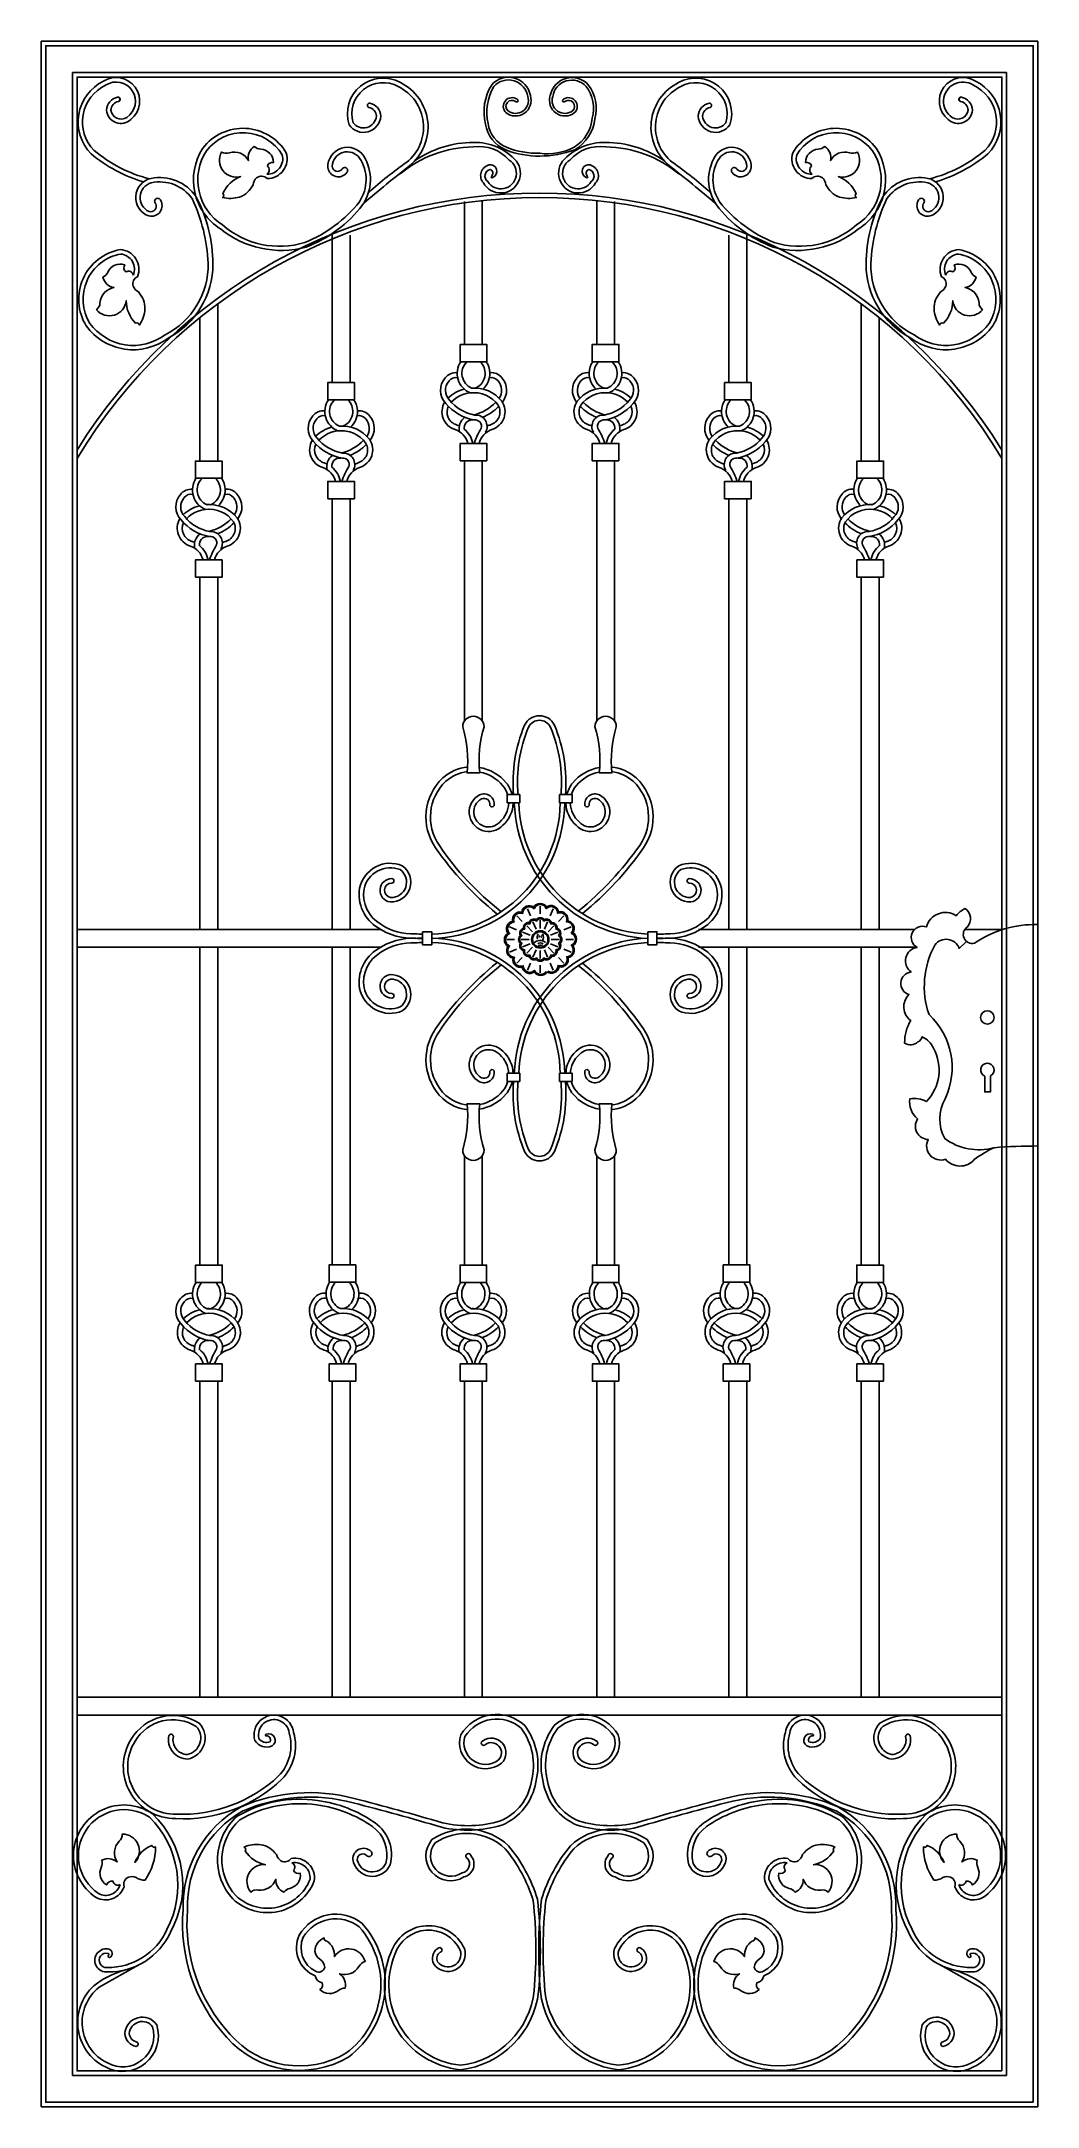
# Model space of a CAD drawing. Header units: metres. Extents: x -3510 to -2395, y -73 to 2237.
import ezdxf

# ---------------------------------------------------------------- set-up
doc = ezdxf.new("R2010")
doc.units = ezdxf.units.M
for name, color, linetype in [('3', 3, 'Continuous'), ('4', 4, 'Continuous'), ('BH', 3, 'Continuous')]:
    doc.layers.add(name, color=color, linetype=linetype)

# ---------------------------------------------------------------- blocks, each defined once
blk = doc.blocks.new('00')
at = {"layer": '3'}
for p, q in [((178.02, 983.68), (182.53, 979.17)), ((186.3, 975.4), (191.08, 970.62)), ((186.97, 989.66), (189.41, 983.77)), ((191.45, 978.84), (194.04, 972.6)), ((197.53, 991.77), (197.53, 985.38)), ((197.53, 980.05), (197.53, 973.3)), ((203.61, 978.84), (201.03, 972.6)), ((208.77, 975.4), (203.99, 970.62)), ((208.1, 989.66), (205.65, 983.77)), ((217.05, 983.68), (212.54, 979.17)), ((169.93, 964.17), (176.31, 964.17)), ((172.03, 974.73), (177.93, 972.29)), ((181.65, 964.17), (188.4, 964.17)), ((182.85, 970.25), (189.1, 967.66)), ((182.85, 958.09), (189.1, 960.67)), ((212.21, 970.25), (205.97, 967.66)), ((212.21, 958.09), (205.97, 960.67)), ((213.42, 964.17), (206.66, 964.17)), ((223.03, 974.73), (217.14, 972.29)), ((225.13, 964.17), (218.75, 964.17)), ((172.03, 953.6), (177.93, 956.05)), ((178.02, 944.65), (182.53, 949.16)), ((186.3, 952.93), (191.08, 957.71)), ((186.97, 938.67), (189.41, 944.56)), ((191.45, 949.49), (194.04, 955.73)), ((197.53, 948.28), (197.53, 955.04)), ((197.53, 936.57), (197.53, 942.95)), ((203.61, 949.49), (201.03, 955.73)), ((208.77, 952.93), (203.99, 957.71)), ((208.1, 938.67), (205.65, 944.56)), ((217.05, 944.65), (212.54, 949.16)), ((223.03, 953.6), (217.14, 956.05))]:
    blk.add_line(p, q, dxfattribs=at)
blk.add_lwpolyline([(203.76, 938.01, 0.6), (212.32, 942.64, 0.67), (219.45, 949.89, 0.67), (223.25, 959.31, 0.67), (223.16, 969.48, 0.67), (219.19, 978.83, 0.67), (211.94, 985.96, 0.67), (202.51, 989.76, 0.67), (192.35, 989.67, 0.67), (182.99, 985.7, 0.67), (175.87, 978.45, 0.67), (172.06, 969.02, 0.67), (172.15, 958.86, 0.67), (176.13, 949.5, 0.67), (183.38, 942.38, 0.67), (192.8, 938.57, 0.6), (202.5, 937.75, 0.6)], format="xyb", dxfattribs=at)
blk.add_lwpolyline([(212.76, 967.2, 0.62), (210.44, 972.79, 0.62), (206.16, 977.08, 0.62), (200.56, 979.4, 0.62), (194.5, 979.4, 0.62), (188.91, 977.08, 0.62), (184.62, 972.79, 0.62), (182.3, 967.2, 0.62), (182.3, 961.14, 0.62), (184.62, 955.54, 0.62), (188.91, 951.25, 0.62), (194.5, 948.94, 0.62), (200.56, 948.94, 0.62), (206.16, 951.25, 0.62), (210.44, 955.54, 0.62), (212.76, 961.14, 0.62)], format="xyb", close=True, dxfattribs=at)
blk.add_circle((197.53, 964.17), 6.4, dxfattribs=at)
for centre, radius, start, end in [((197.3, 956.78), 6.63, 47.13, 140.33), ((199.19, 966.13), 4.27, 142.49, 202.3), ((197.78, 957.17), 4.11, 58.49, 125.76), ((197.97, 955.77), 3.62, 68.88, 126.55), ((198.75, 966.79), 2.13, 160.31, 211.41), ((196.33, 966.79), 2.13, 328.59, 19.69), ((195.89, 966.13), 4.27, 316.45, 37.51)]:
    blk.add_arc(centre, radius, start, end, dxfattribs=at)
at = {"layer": '4'}
blk.add_lwpolyline([(203.26, 937.27, 0.54), (213.13, 941.46, 0.54), (220.64, 949.11, 0.54), (224.65, 959.05, 0.54), (224.56, 969.77, 0.54), (220.37, 979.64, 0.54), (212.72, 987.15, 0.54), (202.78, 991.16, 0.54), (192.05, 991.07, 0.54), (182.19, 986.88, 0.54), (174.67, 979.23, 0.54), (170.66, 969.29, 0.54), (170.75, 958.57, 0.54), (174.95, 948.7, 0.54), (182.6, 941.18, 0.54), (192.54, 937.17, 0.54), (203.26, 937.27)], format="xyb", dxfattribs=at)
blk.add_lwpolyline([(214.01, 967.44, 0.46), (211.5, 973.5, 0.46), (206.87, 978.13, 0.46), (200.81, 980.64, 0.46), (194.26, 980.64, 0.46), (188.2, 978.13, 0.46), (183.56, 973.5, 0.46), (181.06, 967.44, 0.46), (181.06, 960.89, 0.46), (183.56, 954.83, 0.46), (188.2, 950.2, 0.46), (194.26, 947.69, 0.46), (200.81, 947.69, 0.46), (206.87, 950.2, 0.46), (211.5, 954.83, 0.46), (214.01, 960.89, 0.46)], format="xyb", close=True, dxfattribs=at)
blk.add_circle((197.53, 964.17), 7.2, dxfattribs=at)

msp = doc.modelspace()

# ---------------------------------------------------------------- hatches: boundary and pattern name
at = {"layer": 'BH'}
h = msp.add_hatch(dxfattribs=at)
h.set_pattern_fill('DOTS', scale=100)
h.paths.add_polyline_path([(-3272.57, 2076.38, -0.27), (-3270.43, 2086.8, -0.43), (-3261.23, 2084.93, -0.05), (-3256.79, 2085.81, 0.35), (-3256.57, 2097.27, -0.41), (-3249.58, 2101.36, 0.38), (-3263.7, 2116.12, -0.17), (-3271.22, 2119.31, 0.31), (-3277.66, 2103.46, 0.35), (-3299.09, 2112.27, -0.22), (-3307.8, 2113.03, 0.66), (-3286.6, 2085.53, 0.28), (-3292.16, 2067.13, -0.47), (-3292.62, 2062.47, 0.31), (-3274.72, 2066.17, 0.19)])
h = msp.add_hatch(dxfattribs=at)
h.set_pattern_fill('DOTS', scale=100)
h.paths.add_polyline_path([(-2632.24, 2076.38, 0.27), (-2634.38, 2086.8, 0.43), (-2643.59, 2084.93, 0.05), (-2648.02, 2085.81, -0.35), (-2648.25, 2097.27, 0.41), (-2655.23, 2101.36, -0.38), (-2641.12, 2116.12, 0.17), (-2633.6, 2119.31, -0.31), (-2627.16, 2103.46, -0.35), (-2605.72, 2112.27, 0.22), (-2597.01, 2113.03, -0.66), (-2618.21, 2085.53, -0.28), (-2612.65, 2067.13, 0.47), (-2612.2, 2062.47, -0.31), (-2630.1, 2066.17, -0.19)])
h = msp.add_hatch(dxfattribs=at)
h.set_pattern_fill('DOTS', scale=100)
h.paths.add_polyline_path([(-3400.95, 1956.97, -0.27), (-3409.93, 1962.69, -0.43), (-3404.9, 1970.62, -0.05), (-3404.14, 1975.08, 0.35), (-3414.77, 1979.37, -0.41), (-3416.1, 1987.35, 0.38), (-3434.92, 1979.43, -0.17), (-3440.58, 1973.54, 0.31), (-3428.06, 1961.87, 0.35), (-3443.93, 1944.98, -0.22), (-3447.75, 1937.12, 0.66), (-3414.5, 1947.12, 0.28), (-3399.29, 1935.37, -0.47), (-3395.09, 1933.29, 0.31), (-3392.17, 1951.33, 0.19)])
h = msp.add_hatch(dxfattribs=at)
h.set_pattern_fill('DOTS', scale=100)
h.paths.add_polyline_path([(-2503.86, 1956.97, 0.27), (-2494.89, 1962.69, 0.43), (-2499.92, 1970.62, 0.05), (-2500.67, 1975.08, -0.35), (-2490.05, 1979.37, 0.41), (-2488.72, 1987.35, -0.38), (-2469.89, 1979.43, 0.17), (-2464.23, 1973.54, -0.31), (-2476.75, 1961.87, -0.35), (-2460.88, 1944.98, 0.22), (-2457.07, 1937.12, -0.66), (-2490.32, 1947.12, -0.28), (-2505.53, 1935.37, 0.47), (-2509.72, 1933.29, -0.31), (-2512.64, 1951.33, -0.19)])
h = msp.add_hatch(dxfattribs=at)
h.set_pattern_fill('DOTS', scale=100)
h.paths.add_polyline_path([(-3038.3, 1470.54, -0.1), (-3033.48, 1418.88), (-3019.26, 1418.88, -0.1), (-3014.44, 1470.54, 0.98)])
h = msp.add_hatch(dxfattribs=at)
h.set_pattern_fill('DOTS', scale=100)
h.paths.add_polyline_path([(-2890.37, 1470.54, -0.98), (-2866.52, 1470.54, 0.1), (-2871.34, 1418.88), (-2885.55, 1418.88, 0.1)])
h = msp.add_hatch(dxfattribs=at)
h.set_pattern_fill('DOTS', scale=95)
h.paths.add_polyline_path([(-2538.99, 1170.99, 0.46), (-2536.99, 1141.75, 0.14), (-2543.8, 1116.68, 0.33), (-2528.87, 1117.93, 0.24), (-2524.31, 1123.51, -0.21), (-2511.62, 1110.84, -0.33), (-2519.51, 1051.17, 0.18), (-2537.9, 1054.39, 0.27), (-2529.3, 1031.86, 0.59), (-2517.49, 1008.79, 0.68), (-2498.15, 986.79, 0.46), (-2465.93, 986.29, -0.05), (-2444.12, 999.52, -0.23), (-2498.88, 1009.95, -0.26), (-2498.61, 1054.44, 0.33), (-2516.55, 1148.46, -0.21), (-2510.02, 1226.35, -0.6), (-2482.81, 1222.61), (-2474.54, 1230.29, -0.5), (-2473.66, 1246.56, 0.44), (-2475.95, 1267.17, 0.12), (-2486.27, 1259.15, 0.51), (-2519.51, 1246.56, 0.93), (-2529.82, 1223.66, 0.67), (-2536.7, 1196.18, 0.81)])
h = msp.add_hatch(dxfattribs=at)
h.set_pattern_fill('DOTS', scale=200)
h.paths.add_polyline_path([(-2394.91, 1249.19, 0.16), (-2465.64, 1228.24, -0.24), (-2474.54, 1230.29), (-2482.81, 1222.61, 0.6), (-2510.02, 1226.35, 0.21), (-2516.55, 1148.46, -0.33), (-2498.61, 1054.44, 0.26), (-2498.88, 1009.95, 0.23), (-2444.12, 999.52), (-2443.86, 999.65, -0.02), (-2394.91, 1001.58)])
h.paths.add_polyline_path([(-2443.78, 1145.34, -1), (-2458.78, 1145.34, -1)])
h = msp.add_hatch(dxfattribs=at)
h.set_pattern_fill('DOTS', scale=100)
h.paths.add_polyline_path([(-3014.44, 997.14, -0.98), (-3038.3, 997.14, 0.1), (-3033.48, 1048.81), (-3019.26, 1048.81, 0.1)])
h = msp.add_hatch(dxfattribs=at)
h.set_pattern_fill('DOTS', scale=100)
h.paths.add_polyline_path([(-2866.52, 997.14, -0.1), (-2871.34, 1048.81), (-2885.55, 1048.81, -0.1), (-2890.37, 997.14, 0.98)])
h = msp.add_hatch(dxfattribs=at)
h.set_pattern_fill('DOTS', scale=100)
h.paths.add_polyline_path([(-3403.7, 183.14, 0.27), (-3413.88, 186.21, 0.43), (-3416.61, 177.22, 0.05), (-3419.49, 173.73, -0.35), (-3429.68, 178.97, 0.41), (-3436.59, 174.77, -0.38), (-3442.89, 194.2, 0.17), (-3442.12, 202.33, -0.31), (-3425.11, 200.47, -0.35), (-3422.69, 223.52, 0.22), (-3419.23, 231.55, -0.66), (-3405.09, 199.83, -0.28), (-3386.25, 195.99, 0.47), (-3381.94, 194.18, -0.31), (-3393.69, 180.18, -0.19)])
h = msp.add_hatch(dxfattribs=at)
h.set_pattern_fill('DOTS', scale=100)
h.paths.add_polyline_path([(-2501.12, 183.14, -0.27), (-2490.93, 186.21, -0.43), (-2488.21, 177.22, -0.05), (-2485.33, 173.73, 0.35), (-2475.14, 178.97, -0.41), (-2468.22, 174.77, 0.38), (-2461.93, 194.2, -0.17), (-2462.69, 202.33, 0.31), (-2479.7, 200.47, 0.35), (-2482.12, 223.52, -0.22), (-2485.59, 231.55, 0.66), (-2499.73, 199.83, 0.28), (-2518.56, 195.99, -0.47), (-2522.88, 194.18, 0.31), (-2511.13, 180.18, 0.19)])
h = msp.add_hatch(dxfattribs=at)
h.set_pattern_fill('DOTS', scale=100)
h.paths.add_polyline_path([(-3246.56, 209.35, 0.27), (-3242.74, 199.42, 0.43), (-3233.96, 202.77, 0.05), (-3229.45, 202.63, -0.35), (-3227.35, 191.36, 0.41), (-3219.79, 188.47, -0.38), (-3231.3, 171.6, 0.17), (-3238.2, 167.22, -0.31), (-3247.15, 181.81, -0.35), (-3266.85, 169.61, 0.22), (-3275.31, 167.43, -0.66), (-3258.9, 198.03, -0.28), (-3267.4, 215.28, 0.47), (-3268.61, 219.8, -0.31), (-3250.34, 219.08, -0.19)])
h = msp.add_hatch(dxfattribs=at)
h.set_pattern_fill('DOTS', scale=100)
h.paths.add_polyline_path([(-2658.26, 209.35, -0.27), (-2662.07, 199.42, -0.43), (-2670.85, 202.77, -0.05), (-2675.37, 202.63, 0.35), (-2677.46, 191.36, -0.41), (-2685.02, 188.47, 0.38), (-2673.51, 171.6, -0.17), (-2666.62, 167.22, 0.31), (-2657.67, 181.81, 0.35), (-2637.97, 169.61, -0.22), (-2629.5, 167.43, 0.66), (-2645.91, 198.03, 0.28), (-2637.42, 215.28, -0.47), (-2636.21, 219.8, 0.31), (-2654.47, 219.08, 0.19)])
h = msp.add_hatch(dxfattribs=at)
h.set_pattern_fill('DOTS', scale=100)
h.paths.add_polyline_path([(-3198.51, 92.15, -0.27), (-3192.95, 83.08, -0.43), (-3200.95, 78.15, -0.05), (-3203.58, 74.48, 0.35), (-3195.91, 65.96, -0.41), (-3198.21, 58.2, 0.38), (-3177.81, 57.08, -0.17), (-3170.14, 59.9, 0.31), (-3176.29, 75.87, 0.35), (-3154.62, 84.1, -0.22), (-3147.75, 89.5, 0.66), (-3182.02, 95.07, 0.28), (-3190.55, 112.3, -0.47), (-3193.4, 116.01, 0.31), (-3203.93, 101.07, 0.19)])
h = msp.add_hatch(dxfattribs=at)
h.set_pattern_fill('DOTS', scale=100)
h.paths.add_polyline_path([(-2706.3, 92.15, 0.27), (-2711.87, 83.08, 0.43), (-2703.87, 78.15, 0.05), (-2701.24, 74.48, -0.35), (-2708.91, 65.96, 0.41), (-2706.61, 58.2, -0.38), (-2727, 57.08, 0.17), (-2734.67, 59.9, -0.31), (-2728.53, 75.87, -0.35), (-2750.19, 84.1, 0.22), (-2757.07, 89.5, -0.66), (-2722.79, 95.07, -0.28), (-2714.27, 112.3, 0.47), (-2711.41, 116.01, -0.31), (-2700.88, 101.07, -0.19)])

# ---------------------------------------------------------------- linework, layer by layer
at = {"layer": '3'}
for p, q in [((-3036.41, 2057.81), (-3036.41, 1898.01)), ((-3016.41, 2057.81), (-3016.41, 1898.01)), ((-2888.41, 2057.81), (-2888.41, 1898.01)), ((-2868.41, 2057.81), (-2868.41, 1898.01)), ((-3184.41, 2020.13), (-3184.41, 1855.45)), ((-3164.41, 2020.13), (-3164.41, 1855.45)), ((-2740.41, 2020.13), (-2740.41, 1855.45)), ((-2720.41, 2020.13), (-2720.41, 1855.45)), ((-3312.41, 1943.52), (-3312.41, 1767.64)), ((-2592.41, 1943.52), (-2592.41, 1767.64)), ((-3332.41, 1928.04), (-3332.41, 1767.64)), ((-2572.41, 1928.04), (-2572.41, 1767.64)), ((-3036.41, 1768.06), (-3036.41, 1476.77)), ((-3016.41, 1768.06), (-3016.41, 1476.88)), ((-2888.41, 1768.06), (-2888.41, 1476.88)), ((-2868.41, 1768.06), (-2868.41, 1476.77)), ((-3184.41, 1725.5), (-3184.41, 1243.84)), ((-3164.41, 1725.5), (-3164.41, 1243.84)), ((-2740.41, 1725.5), (-2740.41, 1243.84)), ((-2720.41, 1725.5), (-2720.41, 1243.84)), ((-3332.41, 1637.69), (-3332.41, 1243.84)), ((-3312.41, 1637.69), (-3312.41, 1243.84)), ((-2592.41, 1637.69), (-2592.41, 1243.84)), ((-2572.41, 1637.69), (-2572.41, 1243.84)), ((-3469.91, 1243.84), (-3130.41, 1243.84)), ((-2532.58, 1243.84), (-2774.41, 1243.84)), ((-3469.91, 1223.84), (-3130.41, 1223.84)), ((-3332.41, 1223.84), (-3332.41, 868.39)), ((-3312.41, 1223.84), (-3312.41, 868.39)), ((-3184.41, 1223.84), (-3184.41, 868.49)), ((-3164.41, 1223.84), (-3164.41, 868.49)), ((-2530.16, 1223.84), (-2774.41, 1223.84)), ((-2740.41, 1223.84), (-2740.41, 868.49)), ((-2720.41, 1223.84), (-2720.41, 868.49)), ((-2592.41, 1223.84), (-2592.41, 868.39)), ((-2572.41, 1223.84), (-2572.41, 868.39)), ((-3036.41, 990.92), (-3036.41, 868.39)), ((-3016.41, 990.8), (-3016.41, 868.39)), ((-2888.41, 990.8), (-2888.41, 868.39)), ((-2868.41, 990.92), (-2868.41, 868.39)), ((-3332.41, 738.43), (-3332.41, 385.09)), ((-3312.41, 738.43), (-3312.41, 385.09)), ((-3184.41, 738.54), (-3184.41, 385.09)), ((-3164.41, 738.54), (-3164.41, 385.09)), ((-3036.41, 738.43), (-3036.41, 385.09)), ((-3016.41, 738.43), (-3016.41, 385.09)), ((-2888.41, 738.43), (-2888.41, 385.09)), ((-2868.41, 738.43), (-2868.41, 385.09)), ((-2740.41, 738.54), (-2740.41, 385.09)), ((-2720.41, 738.54), (-2720.41, 385.09)), ((-2592.41, 738.43), (-2592.41, 385.09)), ((-2572.41, 738.43), (-2572.41, 385.09)), ((-3469.91, 385.09), (-2434.91, 385.09)), ((-3469.91, 365.09), (-2434.91, 365.09))]:
    msp.add_line(p, q, dxfattribs=at)
for points in [[(-2399.91, -67.91), (-2399.91, 2232.09), (-3504.91, 2232.09), (-3504.91, -67.91)], [(-2429.91, -37.91), (-2429.91, 2202.09), (-3474.91, 2202.09), (-3474.91, -37.91)]]:
    msp.add_lwpolyline(points, close=True, dxfattribs=at)
for points in [[(-3432, 2159.95, -0.35), (-3423.56, 2169.74, 1), (-3424.46, 2174.66, 0.35), (-3437, 2160.11, 0.63), (-3409.67, 2149.78, 0.95), (-3440.44, 2192.45, 0.51), (-3454.25, 2111.3, 0.1), (-3395.65, 2079.87, 0.1)], [(-3149.15, 2055.94, -0.01), (-3098.01, 2097.81, 0.55), (-3108.1, 2190.94, 0.68), (-3165.51, 2143.71, 0.71), (-3129.91, 2153.41, 0.35), (-3142.45, 2167.96, 0.81), (-3143.34, 2163.04, -0.35), (-3134.92, 2153.48, -0.69), (-3160.97, 2145.95, -0.67), (-3110.4, 2186.5, -0.55), (-3100.99, 2101.83, 0.03), (-3143.56, 2068.09)], [(-2755.67, 2055.94, 0.01), (-2806.8, 2097.81, -0.55), (-2796.71, 2190.94, -0.68), (-2739.3, 2143.71, -0.71), (-2774.91, 2153.41, -0.35), (-2762.36, 2167.96, -0.81), (-2761.47, 2163.04, 0.35), (-2769.9, 2153.48, 0.69), (-2743.85, 2145.95, 0.67), (-2794.41, 2186.5, 0.55), (-2803.83, 2101.83, -0.03), (-2761.26, 2068.09)], [(-2472.81, 2159.95, 0.35), (-2481.25, 2169.74, -1), (-2480.36, 2174.66, -0.35), (-2467.82, 2160.11, -0.63), (-2495.14, 2149.78, -0.95), (-2464.37, 2192.45, -0.51), (-2450.56, 2111.3, -0.1), (-2509.17, 2079.87, -0.1)], [(-3437, 2160.11, -0.35), (-3424.46, 2174.66, -0.81), (-3423.56, 2169.74, 0.35), (-3431.99, 2160.19, 0.56), (-3414.22, 2152.01, 1), (-3437.93, 2188.02, 0.51), (-3450.89, 2115.01, 0.11), (-3389.12, 2083.26)], [(-2467.82, 2160.11, 0.35), (-2480.36, 2174.66, 0.81), (-2481.25, 2169.74, -0.35), (-2472.82, 2160.19, -0.56), (-2490.6, 2152.01, -1), (-2466.88, 2188.02, -0.51), (-2453.93, 2115.01, -0.11), (-2515.69, 2083.26)], [(-3257.29, 2083.55, 0.51), (-3235.82, 2112.45, 0.53), (-3329.07, 2117.6, 0.42), (-3309.27, 2027.21, 0.24), (-3213.69, 2006.9, 0.14), (-3150.41, 2054.06, 0.3), (-3149.13, 2108.63, 0.76), (-3189.28, 2095.82, 0.67), (-3167.93, 2090.23, 1.23), (-3173.74, 2093.57, -0.65), (-3184.57, 2097.5, -0.7), (-3153.68, 2106.57, -0.3), (-3153.91, 2057.63, -0.13), (-3214.97, 2012.11, -0.26), (-3307.01, 2031.7, -0.42), (-3324.98, 2114.71, -0.53), (-3240.24, 2110.09, -0.5), (-3257.36, 2088.55)], [(-2647.53, 2083.55, -0.51), (-2668.99, 2112.45, -0.53), (-2575.75, 2117.6, -0.42), (-2595.55, 2027.21, -0.24), (-2691.12, 2006.9, -0.14), (-2754.4, 2054.06, -0.3), (-2755.69, 2108.63, -0.76), (-2715.54, 2095.82, -0.67), (-2736.89, 2090.23, -1.23), (-2731.07, 2093.57, 0.65), (-2720.25, 2097.5, 0.7), (-2751.13, 2106.57, 0.3), (-2750.9, 2057.63, 0.13), (-2689.85, 2012.11, 0.26), (-2597.8, 2031.7, 0.42), (-2579.83, 2114.71, 0.53), (-2664.58, 2110.09, 0.5), (-2647.45, 2088.55)], [(-3257.36, 2088.55, 0.52), (-3256.9, 2097.49, -0.41), (-3249.92, 2101.58, 0.39), (-3264.25, 2116.36, -0.17), (-3271.55, 2119.54, 0.31), (-3277.99, 2103.68, 0.35), (-3299.43, 2112.49, -0.22), (-3308.14, 2113.25, 0.66), (-3286.94, 2085.75, 0.2), (-3306.63, 2067.03, -0.47), (-3307.09, 2062.37, 0.13), (-3288.08, 2062.93, 0.2), (-3272.91, 2076.6, -0.17), (-3268.99, 2084.42, -0.38), (-3257.29, 2083.55)], [(-3091.69, 2103.67, -0.15), (-3026.46, 2124.08, -0.22), (-2978.32, 2103.14, -1.07), (-3015.24, 2078.64, -0.55), (-3009.19, 2098.81, -0.93), (-3004.67, 2084.85, -0.92), (-3006.23, 2086.04, 0.58), (-3007.5, 2093.82, 0.64), (-3010.39, 2080.19, 1.25), (-2986.34, 2104.21, 0.25), (-3026.68, 2119.08, 0.17), (-3108.3, 2088.8, 0.13)], [(-2813.13, 2103.67, 0.15), (-2878.36, 2124.08, 0.22), (-2926.49, 2103.14, 1.07), (-2889.57, 2078.64, 0.55), (-2895.62, 2098.81, 0.93), (-2900.14, 2084.85, 0.92), (-2898.58, 2086.04, -0.58), (-2897.31, 2093.82, -0.64), (-2894.43, 2080.19, -1.25), (-2918.48, 2104.21, -0.25), (-2878.13, 2119.08, -0.17), (-2796.52, 2088.8, -0.13)], [(-2647.45, 2088.55, -0.52), (-2647.91, 2097.49, 0.41), (-2654.9, 2101.58, -0.39), (-2640.57, 2116.36, 0.17), (-2633.26, 2119.54, -0.31), (-2626.82, 2103.68, -0.35), (-2605.39, 2112.49, 0.22), (-2596.68, 2113.25, -0.66), (-2617.88, 2085.75, -0.2), (-2598.18, 2067.03, 0.47), (-2597.73, 2062.37, -0.13), (-2616.74, 2062.93, -0.2), (-2631.91, 2076.6, 0.17), (-2635.83, 2084.42, 0.38), (-2647.53, 2083.55)], [(-3402.2, 1973.81, 0.51), (-3421.55, 2004.16, 0.53), (-3459.59, 1918.87, 0.42), (-3368.08, 1905.17, 0.28), (-3317.87, 1988.08, 0.12), (-3336.56, 2063.16, 0.3), (-3387.1, 2083.81, 0.76), (-3389.44, 2041.73, 0.67), (-3376.61, 2059.69, 1.23), (-3381.8, 2055.44, -0.65), (-3389.33, 2046.73, -0.7), (-3386.8, 2078.82, -0.3), (-3341.15, 2061.16, -0.1), (-3323.19, 1988.74, -0.29), (-3371.47, 1908.87, -0.42), (-3455.44, 1921.66, -0.53), (-3420.93, 1999.2, -0.5), (-3406.9, 1975.52)], [(-2502.61, 1973.81, -0.51), (-2483.26, 2004.16, -0.53), (-2445.23, 1918.87, -0.42), (-2536.73, 1905.17, -0.28), (-2586.94, 1988.08, -0.12), (-2568.25, 2063.16, -0.3), (-2517.72, 2083.81, -0.76), (-2515.38, 2041.73, -0.67), (-2528.21, 2059.69, -1.23), (-2523.02, 2055.44, 0.65), (-2515.49, 2046.73, 0.7), (-2518.01, 2078.82, 0.3), (-2563.67, 2061.16, 0.1), (-2581.62, 1988.74, 0.29), (-2533.34, 1908.87, 0.42), (-2449.38, 1921.66, 0.53), (-2483.89, 1999.2, 0.5), (-2497.92, 1975.52)], [(-3406.9, 1975.52, 0.52), (-3415.09, 1979.14, -0.41), (-3416.43, 1987.12, 0.39), (-3435.34, 1979, -0.17), (-3440.91, 1973.3, 0.31), (-3428.39, 1961.63, 0.35), (-3444.26, 1944.75, -0.22), (-3448.07, 1936.88, 0.66), (-3414.82, 1946.89, 0.2), (-3404.35, 1921.82, -0.47), (-3400.16, 1919.73, 0.13), (-3393.91, 1937.69, 0.2), (-3401.28, 1956.74, -0.17), (-3407.18, 1963.19, -0.38), (-3402.2, 1973.81)], [(-2497.92, 1975.52, -0.52), (-2489.72, 1979.14, 0.41), (-2488.39, 1987.12, -0.39), (-2469.48, 1979, 0.17), (-2463.91, 1973.3, -0.31), (-2476.42, 1961.63, -0.35), (-2460.55, 1944.75, 0.22), (-2456.74, 1936.88, -0.66), (-2489.99, 1946.89, -0.2), (-2500.46, 1921.82, 0.47), (-2504.66, 1919.73, -0.13), (-2510.91, 1937.69, -0.2), (-2503.54, 1956.74, 0.17), (-2497.63, 1963.19, 0.38), (-2502.61, 1973.81)], [(-3040.6, 1878.7, 0.47), (-3029.92, 1843.82, -0.28), (-2998.58, 1830, -0.48), (-3007.31, 1808.18, 0.03), (-3010.45, 1806.91, 0.03)], [(-3033.82, 1878.52, 0.54), (-3028.21, 1849.16, -0.25), (-2994.62, 1834.56, -0.51), (-3005.78, 1802.89, 0.26), (-3019.79, 1787.37, 0.26)], [(-3018.69, 1878.52, -0.22), (-3013.31, 1864.51, -0.22)], [(-3011.91, 1878.7, -0.14), (-3007.99, 1866.4)], [(-2870.99, 1878.52, -0.54), (-2876.6, 1849.16, 0.25), (-2910.2, 1834.56, 0.51), (-2899.03, 1802.89, -0.26), (-2885.02, 1787.37, -0.26)], [(-2864.21, 1878.7, -0.47), (-2874.9, 1843.82, 0.28), (-2906.24, 1830, 0.48), (-2897.51, 1808.18, -0.03), (-2894.37, 1806.91, -0.03)], [(-2892.91, 1878.7, 0.14), (-2896.83, 1866.4)], [(-2886.13, 1878.52, 0.22), (-2891.51, 1864.51, 0.22)], [(-3044.52, 1866.41, 0.26), (-3057.89, 1860.73, 0.39), (-3057.28, 1832.13, 0.18), (-3025.3, 1813.56, -0.56), (-3017.72, 1804.24, -0.3)], [(-3044.02, 1860.74, 0.3), (-3053.64, 1857.23, 0.4), (-3053.19, 1835.8, 0.18), (-3024.9, 1819.08, -0.61), (-3012.85, 1799.71, -0.37)], [(-3036.71, 1848.09, 0.13), (-3054.91, 1837.86, 0.13)], [(-3013.31, 1864.51, -0.29), (-3024.3, 1849.16, 0.03), (-3028.41, 1849.24)], [(-3007.99, 1866.4, -0.22), (-3015.8, 1848.09)], [(-3008.5, 1860.72, -0.31), (-2998.78, 1857.23, -0.35), (-2997.55, 1837.81)], [(-3007.99, 1866.4, -0.27), (-2994.53, 1860.73, -0.37), (-2993.93, 1833.49)], [(-2896.83, 1866.4, 0.27), (-2910.29, 1860.73, 0.37), (-2910.88, 1833.49)], [(-2896.32, 1860.72, 0.31), (-2906.04, 1857.23, 0.35), (-2907.27, 1837.81)], [(-2896.83, 1866.4, 0.22), (-2889.01, 1848.09)], [(-2860.8, 1860.74, -0.3), (-2851.17, 1857.23, -0.4), (-2851.63, 1835.8, -0.18), (-2879.92, 1819.08, 0.61), (-2891.96, 1799.71, 0.37)], [(-2891.51, 1864.51, 0.29), (-2880.52, 1849.16, -0.03), (-2876.4, 1849.24)], [(-2860.29, 1866.41, -0.26), (-2846.92, 1860.73, -0.39), (-2847.53, 1832.13, -0.18), (-2879.52, 1813.56, 0.56), (-2887.1, 1804.24, 0.3)], [(-2868.11, 1848.09, -0.13), (-2849.9, 1837.86, -0.13)], [(-3188.69, 1836.14, 0.47), (-3178.01, 1801.26, -0.28), (-3146.67, 1787.43, -0.48), (-3155.4, 1765.62, 0.03), (-3158.54, 1764.35, 0.03)], [(-3181.91, 1835.96, 0.54), (-3176.31, 1806.6, -0.25), (-3142.71, 1792, -0.51), (-3153.87, 1760.33, 0.26), (-3167.88, 1744.81, 0.26)], [(-3166.78, 1835.96, -0.22), (-3161.4, 1821.95, -0.22)], [(-3160, 1836.14, -0.14), (-3156.08, 1823.83)], [(-3058.54, 1833.55, 0.49), (-3046.73, 1802.89, -0.26), (-3032.72, 1787.37, -0.26)], [(-3054.47, 1828.97, 0.46), (-3045.2, 1808.18, -0.03), (-3041.98, 1806.87, -0.03)], [(-3022.39, 1843.9), (-3022.59, 1843.82, 0.24), (-3051.13, 1833.44, 0.24)], [(-3001.34, 1833.4, -0.15), (-3026.21, 1819.34, -0.15)], [(-2998.01, 1828.91, -0.11), (-3016.55, 1816.53, -0.11)], [(-2906.8, 1828.91, 0.11), (-2888.26, 1816.53, 0.11)], [(-2903.48, 1833.4, 0.15), (-2878.6, 1819.34, 0.15)], [(-2882.42, 1843.9), (-2882.22, 1843.82, -0.24), (-2853.68, 1833.44, -0.24)], [(-2846.27, 1833.55, -0.49), (-2858.09, 1802.89, 0.26), (-2872.1, 1787.37, 0.26)], [(-2850.34, 1828.97, -0.46), (-2859.61, 1808.18, 0.03), (-2862.83, 1806.87, 0.03)], [(-2722.9, 1835.96, -0.54), (-2728.51, 1806.6, 0.25), (-2762.11, 1792, 0.51), (-2750.94, 1760.33, -0.26), (-2736.93, 1744.81, -0.26)], [(-2716.12, 1836.14, -0.47), (-2726.81, 1801.26, 0.28), (-2758.15, 1787.43, 0.48), (-2749.42, 1765.62, -0.03), (-2746.28, 1764.35, -0.03)], [(-2744.82, 1836.14, 0.14), (-2748.74, 1823.83)], [(-2738.03, 1835.96, 0.22), (-2743.42, 1821.95, 0.22)], [(-3192.61, 1823.85, 0.26), (-3205.99, 1818.17, 0.39), (-3205.38, 1789.57, 0.18), (-3173.39, 1771, -0.56), (-3165.81, 1761.68, -0.3)], [(-3192.11, 1818.18, 0.3), (-3201.74, 1814.67, 0.4), (-3201.28, 1793.24, 0.18), (-3172.99, 1776.52, -0.61), (-3160.94, 1757.15, -0.37)], [(-3184.8, 1805.53, 0.13), (-3203, 1795.3, 0.13)], [(-3161.4, 1821.95, -0.29), (-3172.39, 1806.6, 0.03), (-3176.5, 1806.68)], [(-3156.08, 1823.83, -0.22), (-3163.89, 1805.53)], [(-3156.59, 1818.15, -0.31), (-3146.87, 1814.67, -0.35), (-3145.64, 1795.25)], [(-3156.08, 1823.83, -0.27), (-3142.62, 1818.17, -0.37), (-3142.02, 1790.92)], [(-3035.87, 1816.53, 0.31), (-3041.98, 1800.23, 0.21)], [(-3026.21, 1813.73), (-3027.13, 1813.56, 0.48), (-3036.57, 1803.22)], [(-3036.6, 1803.43, -0.18), (-3027.1, 1787.37)], [(-3017.72, 1804.24, 0.06), (-3025.41, 1787.37)], [(-2887.1, 1804.24, -0.06), (-2879.4, 1787.37)], [(-2878.6, 1813.73), (-2877.69, 1813.56, -0.48), (-2868.25, 1803.22)], [(-2868.22, 1803.43, 0.18), (-2877.72, 1787.37)], [(-2868.95, 1816.53, -0.31), (-2862.83, 1800.23, -0.21)], [(-2748.74, 1823.83, 0.27), (-2762.19, 1818.17, 0.37), (-2762.79, 1790.92)], [(-2748.23, 1818.15, 0.31), (-2757.94, 1814.67, 0.35), (-2759.18, 1795.25)], [(-2748.74, 1823.83, 0.22), (-2740.92, 1805.53)], [(-2712.71, 1818.18, -0.3), (-2703.08, 1814.67, -0.4), (-2703.54, 1793.24, -0.18), (-2731.83, 1776.52, 0.61), (-2743.87, 1757.15, 0.37)], [(-2743.42, 1821.95, 0.29), (-2732.43, 1806.6, -0.03), (-2728.31, 1806.68)], [(-2712.2, 1823.85, -0.26), (-2698.83, 1818.17, -0.39), (-2699.44, 1789.57, -0.18), (-2731.43, 1771, 0.56), (-2739.01, 1761.68, 0.3)], [(-2720.02, 1805.53, -0.13), (-2701.81, 1795.3, -0.13)], [(-3206.63, 1790.99, 0.49), (-3194.82, 1760.33, -0.26), (-3180.81, 1744.81, -0.26)], [(-3202.56, 1786.41, 0.46), (-3193.3, 1765.62, -0.03), (-3190.08, 1764.31, -0.03)], [(-3170.49, 1801.34), (-3170.68, 1801.26, 0.24), (-3199.22, 1790.88, 0.24)], [(-3149.43, 1790.83, -0.15), (-3174.3, 1776.78, -0.15)], [(-3146.1, 1786.35, -0.11), (-3164.65, 1773.96, -0.11)], [(-2758.71, 1786.35, 0.11), (-2740.17, 1773.96, 0.11)], [(-2755.39, 1790.83, 0.15), (-2730.51, 1776.78, 0.15)], [(-2734.33, 1801.34), (-2734.13, 1801.26, -0.24), (-2705.59, 1790.88, -0.24)], [(-2698.18, 1790.99, -0.49), (-2709.99, 1760.33, 0.26), (-2724.01, 1744.81, 0.26)], [(-2702.25, 1786.41, -0.46), (-2711.52, 1765.62, 0.03), (-2714.74, 1764.31, 0.03)], [(-3183.96, 1773.96, 0.31), (-3190.08, 1757.67, 0.21)], [(-3174.3, 1771.17), (-3175.22, 1771, 0.48), (-3184.66, 1760.65)], [(-3184.69, 1760.86, -0.18), (-3175.19, 1744.81)], [(-3165.81, 1761.68, 0.06), (-3173.5, 1744.81)], [(-2739.01, 1761.68, -0.06), (-2731.31, 1744.81)], [(-2730.51, 1771.17), (-2729.6, 1771, -0.48), (-2720.15, 1760.65)], [(-2720.13, 1760.86, 0.18), (-2729.63, 1744.81)], [(-2720.86, 1773.96, -0.31), (-2714.74, 1757.67, -0.21)], [(-3340.74, 1736.04, 0.26), (-3354.11, 1730.37, 0.39), (-3353.5, 1701.76, 0.18), (-3321.52, 1683.2, -0.56), (-3313.94, 1673.88, -0.3)], [(-3336.82, 1748.33, 0.47), (-3326.14, 1713.45, -0.28), (-3294.8, 1699.63, -0.48), (-3303.53, 1677.81, 0.03), (-3306.66, 1676.54, 0.03)], [(-3330.04, 1748.16, 0.54), (-3324.43, 1718.79, -0.25), (-3290.84, 1704.2, -0.51), (-3302, 1672.52, 0.26), (-3316.01, 1657, 0.26)], [(-3309.53, 1734.14, -0.29), (-3320.52, 1718.79, 0.03), (-3324.63, 1718.88)], [(-3314.91, 1748.16, -0.22), (-3309.53, 1734.14, -0.22)], [(-3304.21, 1736.03, -0.22), (-3312.02, 1717.73)], [(-3308.13, 1748.33, -0.14), (-3304.21, 1736.03)], [(-3304.21, 1736.03, -0.27), (-3290.75, 1730.37, -0.37), (-3290.15, 1703.12)], [(-2600.61, 1736.03, 0.27), (-2614.07, 1730.37, 0.37), (-2614.67, 1703.12)], [(-2574.77, 1748.16, -0.54), (-2580.38, 1718.79, 0.25), (-2613.98, 1704.2, 0.51), (-2602.81, 1672.52, -0.26), (-2588.8, 1657, -0.26)], [(-2567.99, 1748.33, -0.47), (-2578.68, 1713.45, 0.28), (-2610.02, 1699.63, 0.48), (-2601.29, 1677.81, -0.03), (-2598.15, 1676.54, -0.03)], [(-2600.61, 1736.03, 0.22), (-2592.79, 1717.73)], [(-2589.91, 1748.16, 0.22), (-2595.29, 1734.14, 0.22)], [(-2595.29, 1734.14, 0.29), (-2584.3, 1718.79, -0.03), (-2580.18, 1718.88)], [(-2564.07, 1736.04, -0.26), (-2550.7, 1730.37, -0.39), (-2551.31, 1701.76, -0.18), (-2583.3, 1683.2, 0.56), (-2590.88, 1673.88, 0.3)], [(-3340.24, 1730.37, 0.3), (-3349.86, 1726.87, 0.4), (-3349.41, 1705.44, 0.18), (-3321.12, 1688.71, -0.61), (-3309.07, 1669.34, -0.37)], [(-3332.93, 1717.73, 0.13), (-3351.13, 1707.5, 0.13)], [(-3318.61, 1713.53), (-3318.81, 1713.45, 0.24), (-3347.35, 1703.08, 0.24)], [(-3304.72, 1730.35, -0.31), (-3295, 1726.87, -0.35), (-3293.77, 1707.45)], [(-2600.1, 1730.35, 0.31), (-2609.82, 1726.87, 0.35), (-2611.05, 1707.45)], [(-2564.58, 1730.37, -0.3), (-2554.95, 1726.87, -0.4), (-2555.41, 1705.44, -0.18), (-2583.7, 1688.71, 0.61), (-2595.74, 1669.34, 0.37)], [(-2586.2, 1713.53), (-2586, 1713.45, -0.24), (-2557.47, 1703.08, -0.24)], [(-2571.89, 1717.73, -0.13), (-2553.69, 1707.5, -0.13)], [(-3354.76, 1703.18, 0.49), (-3342.95, 1672.52, -0.26), (-3328.94, 1657, -0.26)], [(-3350.69, 1698.61, 0.46), (-3341.42, 1677.81, -0.03), (-3338.2, 1676.5, -0.03)], [(-3297.55, 1703.03, -0.15), (-3322.43, 1688.97, -0.15)], [(-3294.23, 1698.55, -0.11), (-3312.77, 1686.16, -0.11)], [(-2610.59, 1698.55, 0.11), (-2592.04, 1686.16, 0.11)], [(-2607.26, 1703.03, 0.15), (-2582.38, 1688.97, 0.15)], [(-2550.05, 1703.18, -0.49), (-2561.87, 1672.52, 0.26), (-2575.88, 1657, 0.26)], [(-2554.13, 1698.61, -0.46), (-2563.39, 1677.81, 0.03), (-2566.61, 1676.5, 0.03)], [(-3332.09, 1686.16, 0.31), (-3338.2, 1669.86, 0.21)], [(-3322.43, 1683.36), (-3323.34, 1683.2, 0.48), (-3332.79, 1672.85)], [(-3332.82, 1673.06, -0.18), (-3323.32, 1657)], [(-3313.94, 1673.88, 0.06), (-3321.63, 1657)], [(-2582.38, 1683.36), (-2581.47, 1683.2, -0.48), (-2572.03, 1672.85)], [(-2572.73, 1686.16, -0.31), (-2566.61, 1669.86, -0.21)], [(-2981.49, 1394.33, -0.12), (-2969.13, 1472.24, -0.63), (-2935.68, 1472.24, -0.12), (-2923.32, 1394.33)], [(-2976.5, 1394.33, -0.12), (-2964.62, 1470.08, -0.63), (-2940.19, 1470.08, -0.12), (-2928.32, 1394.33)], [(-2999.98, 1261.11, -0.07), (-3068.62, 1334.95, -0.37), (-3060.71, 1413.17, -0.16), (-3032.91, 1425.34, -0.16)], [(-3033.33, 1420.26, 0.15), (-3057.32, 1409.49, 0.37), (-3064.49, 1337.78, 0.08), (-2995.55, 1263.98)], [(-3019.81, 1424.96, -0.18), (-2989.53, 1407.64, -0.11), (-2982.89, 1394.33)], [(-2988.07, 1394.33, 0.1), (-2993.4, 1404.47, 0.17), (-3019.37, 1419.8, 0.17)], [(-2885.01, 1424.96, 0.18), (-2915.28, 1407.64, 0.11), (-2921.92, 1394.33)], [(-2916.74, 1394.33, -0.1), (-2911.41, 1404.47, -0.17), (-2885.45, 1419.8, -0.17)], [(-2871.49, 1420.26, -0.15), (-2847.5, 1409.49, -0.37), (-2840.32, 1337.78, -0.07), (-2908.68, 1264.44)], [(-2904.27, 1261.57, 0.07), (-2836.2, 1334.95, 0.37), (-2844.1, 1413.17, 0.16), (-2871.91, 1425.34, 0.16)], [(-2981.88, 1385.11, -0.21), (-2993.49, 1360.24, -1.18), (-3019.59, 1394.21, -0.61), (-3003.13, 1382.23, -0.68), (-3007.9, 1382.45, 0.61), (-3017.33, 1389.74, 1.18), (-2996.98, 1363.82, 0.21), (-2986.88, 1385.11)], [(-2922.94, 1385.11, 0.21), (-2911.33, 1360.24, 1.18), (-2885.23, 1394.21, 0.61), (-2901.69, 1382.23, 0.68), (-2896.91, 1382.45, -0.61), (-2887.48, 1389.74, -1.18), (-2907.83, 1363.82, -0.21), (-2917.93, 1385.11, -0.21)], [(-3073, 1238.52, 0.4), (-2929.26, 1385.11)], [(-2924.23, 1385.11, -0.4), (-3073, 1233.6, -0.4)], [(-2980.58, 1385.11, 0.39), (-2831.18, 1233.63, 0.39)], [(-2831.18, 1238.56, -0.39), (-2975.55, 1385.11)], [(-3083.17, 1233.52, -0.01), (-3090.63, 1233.89, -0.16), (-3133.04, 1245.5, -0.31), (-3153.65, 1290.05, -0.47), (-3105.9, 1315.07, -0.75), (-3119.47, 1274.48, -0.94), (-3117.66, 1300.68, -0.96), (-3117.67, 1295.68, 0.92), (-3119.01, 1279.47, 0.74), (-3108.32, 1310.66, 0.46), (-3148.72, 1289.18, 0.31), (-3130.05, 1249.51, 0.16), (-3091.29, 1238.86, 0.01), (-3083.17, 1238.43, 0.01)], [(-2821.02, 1233.48, 0.01), (-2811.94, 1233.89, 0.16), (-2769.53, 1245.5, 0.31), (-2748.92, 1290.05, 0.47), (-2796.67, 1315.07, 0.75), (-2783.1, 1274.48, 0.94), (-2784.91, 1300.68, 0.96), (-2784.9, 1295.68, -0.92), (-2783.56, 1279.47, -0.74), (-2794.25, 1310.66, -0.46), (-2753.85, 1289.18, -0.31), (-2772.52, 1249.51, -0.16), (-2811.28, 1238.86, -0.02), (-2821.02, 1238.39)], [(-2394.91, 1249.19, 0.16), (-2465.64, 1228.24, -0.84), (-2473.66, 1246.56, 0.44), (-2475.95, 1267.17, 0.12), (-2486.27, 1259.15, 0.51), (-2519.51, 1246.56, 0.93), (-2529.82, 1223.66, 0.67), (-2536.7, 1196.18, 0.81), (-2538.99, 1170.99, 0.46), (-2536.99, 1141.75, 0.14), (-2543.8, 1116.68, 0.33), (-2528.87, 1117.93, 0.24), (-2524.31, 1123.51, -0.21), (-2511.62, 1110.84, -0.33), (-2519.51, 1051.17, 0.18), (-2537.9, 1054.39, 0.27), (-2529.3, 1031.86, 0.59), (-2517.49, 1008.79, 0.68), (-2498.15, 986.79, 0.46), (-2465.93, 986.29, -0.05), (-2443.86, 999.65, -0.02), (-2394.91, 1001.58, -0.02)], [(-3083.17, 1234.16, 0.01), (-3090.63, 1233.79, 0.16), (-3133.04, 1222.19, 0.31), (-3153.65, 1177.64, 0.47), (-3105.9, 1152.61, 0.75), (-3119.47, 1193.2, 0.94), (-3117.66, 1167.01, 0.96), (-3117.67, 1172.01, -0.92), (-3119.01, 1188.22, -0.74), (-3108.32, 1157.03, -0.46), (-3148.72, 1178.51, -0.31), (-3130.05, 1218.18, -0.16), (-3091.29, 1228.83, -0.01), (-3083.17, 1229.25)], [(-2924.23, 1082.57, 0.4), (-3073, 1234.09, 0.4)], [(-3073, 1229.16, -0.4), (-2929.26, 1082.57)], [(-2980.58, 1082.57, -0.39), (-2831.34, 1234.04, -0.39)], [(-2831.34, 1229.12, 0.39), (-2975.55, 1082.57)], [(-2821.02, 1234.21, -0.01), (-2811.94, 1233.79, -0.16), (-2769.53, 1222.19, -0.31), (-2748.92, 1177.64, -0.47), (-2796.67, 1152.61, -0.75), (-2783.1, 1193.2, -0.94), (-2784.91, 1167.01, -0.96), (-2784.9, 1172.01, 0.92), (-2783.56, 1188.22, 0.74), (-2794.25, 1157.03, 0.46), (-2753.85, 1178.51, 0.31), (-2772.52, 1218.18, 0.16), (-2811.28, 1228.83, 0.02), (-2821.02, 1229.3, 0.02)], [(-2474.54, 1230.29), (-2482.81, 1222.61, 0.6), (-2510.02, 1226.35, 0.21), (-2516.55, 1148.46, -0.33), (-2498.61, 1054.44, 0.26), (-2498.88, 1009.95, 0.23), (-2444.12, 999.52)], [(-2999.98, 1206.57, 0.07), (-3068.62, 1132.73, 0.37), (-3060.71, 1054.52, 0.16), (-3032.91, 1042.34, 0.16)], [(-3033.33, 1047.42, -0.15), (-3057.32, 1058.19, -0.37), (-3064.49, 1129.9, -0.08), (-2995.55, 1203.7)], [(-2871.49, 1047.42, 0.15), (-2847.5, 1058.19, 0.37), (-2840.32, 1129.9, 0.07), (-2908.68, 1203.24)], [(-2904.27, 1206.11, -0.07), (-2836.2, 1132.73, -0.37), (-2844.1, 1054.52, -0.16), (-2871.91, 1042.34, -0.16)], [(-2981.88, 1082.57, 0.21), (-2993.49, 1107.45, 1.18), (-3019.59, 1073.48, 0.61), (-3003.13, 1085.45, 0.68), (-3007.9, 1085.24, -0.61), (-3017.33, 1077.94, -1.18), (-2996.98, 1103.86, -0.21), (-2986.88, 1082.57)], [(-2922.94, 1082.57, -0.21), (-2911.33, 1107.45, -1.18), (-2885.23, 1073.48, -0.61), (-2901.69, 1085.45, -0.68), (-2896.91, 1085.24, 0.61), (-2887.48, 1077.94, 1.18), (-2907.83, 1103.86, 0.21), (-2917.93, 1082.57, 0.21)], [(-3019.81, 1042.73, 0.18), (-2989.53, 1060.05, 0.11), (-2982.89, 1073.36)], [(-2988.07, 1073.36, -0.1), (-2993.4, 1063.22, -0.17), (-3019.37, 1047.88, -0.17)], [(-2981.49, 1073.36, 0.12), (-2969.13, 995.45, 0.63), (-2935.68, 995.45, 0.12), (-2923.32, 1073.36)], [(-2976.5, 1073.36, 0.12), (-2964.62, 997.61, 0.63), (-2940.19, 997.61, 0.12), (-2928.32, 1073.36)], [(-2885.01, 1042.73, -0.18), (-2915.28, 1060.05, -0.11), (-2921.92, 1073.36)], [(-2916.74, 1073.36, 0.1), (-2911.41, 1063.22, 0.17), (-2885.45, 1047.88, 0.17)], [(-2890.37, 997.14, 0.98), (-2866.52, 997.14, -0.1), (-2871.34, 1048.81), (-2885.55, 1048.81, -0.1), (-2890.37, 997.14)], [(-3340.65, 836.78, 0.26), (-3354.02, 831.11, 0.39), (-3353.41, 802.5, 0.18), (-3321.43, 783.94, -0.56), (-3313.85, 774.62, -0.3)], [(-3336.73, 849.07, 0.47), (-3326.05, 814.19, -0.28), (-3294.7, 800.37, -0.48), (-3303.43, 778.56, 0.03), (-3306.57, 777.28, 0.03)], [(-3329.95, 848.9, 0.54), (-3324.34, 819.53, -0.25), (-3290.74, 804.94, -0.51), (-3301.91, 773.26, 0.26), (-3315.92, 757.75, 0.26)], [(-3309.44, 834.88, -0.29), (-3320.42, 819.53, 0.03), (-3324.54, 819.62)], [(-3314.82, 848.9, -0.22), (-3309.44, 834.88, -0.22)], [(-3304.12, 836.77, -0.22), (-3311.93, 818.47)], [(-3308.04, 849.07, -0.14), (-3304.12, 836.77)], [(-3304.12, 836.77, -0.27), (-3290.66, 831.11, -0.37), (-3290.06, 803.86)], [(-3191.22, 836.89, 0.26), (-3204.59, 831.22, 0.39), (-3203.98, 802.61, 0.18), (-3171.99, 784.05, -0.56), (-3164.41, 774.73, -0.3)], [(-3187.3, 849.18, 0.47), (-3176.61, 814.3, -0.28), (-3145.27, 800.48, -0.48), (-3154, 778.66, 0.03), (-3157.14, 777.39, 0.03)], [(-3180.52, 849.01, 0.54), (-3174.91, 819.64, -0.25), (-3141.31, 805.05, -0.51), (-3152.48, 773.37, 0.26), (-3166.49, 757.85, 0.26)], [(-3160, 834.99, -0.29), (-3170.99, 819.64, 0.03), (-3175.11, 819.73)], [(-3165.38, 849.01, -0.22), (-3160, 834.99, -0.22)], [(-3154.68, 836.88, -0.22), (-3162.5, 818.58)], [(-3158.6, 849.18, -0.14), (-3154.68, 836.88)], [(-3154.68, 836.88, -0.27), (-3141.22, 831.22, -0.37), (-3140.63, 803.97)], [(-3044.71, 836.78, 0.26), (-3058.08, 831.11, 0.39), (-3057.47, 802.5, 0.18), (-3025.48, 783.94, -0.56), (-3017.9, 774.62, -0.3)], [(-3040.79, 849.07, 0.47), (-3030.1, 814.19, -0.28), (-2998.76, 800.37, -0.48), (-3007.49, 778.56, 0.03), (-3010.63, 777.28, 0.03)], [(-3034.01, 848.9, 0.54), (-3028.4, 819.53, -0.25), (-2994.8, 804.94, -0.51), (-3005.97, 773.26, 0.26), (-3019.98, 757.75, 0.26)], [(-3013.49, 834.88, -0.29), (-3024.48, 819.53, 0.03), (-3028.6, 819.62)], [(-3018.88, 848.9, -0.22), (-3013.49, 834.88, -0.22)], [(-3008.17, 836.77, -0.22), (-3015.99, 818.47)], [(-3012.09, 849.07, -0.14), (-3008.17, 836.77)], [(-3008.17, 836.77, -0.27), (-2994.72, 831.11, -0.37), (-2994.12, 803.86)], [(-2896.64, 836.77, 0.27), (-2910.1, 831.11, 0.37), (-2910.7, 803.86)], [(-2870.81, 848.9, -0.54), (-2876.41, 819.53, 0.25), (-2910.01, 804.94, 0.51), (-2898.85, 773.26, -0.26), (-2884.84, 757.75, -0.26)], [(-2864.03, 849.07, -0.47), (-2874.71, 814.19, 0.28), (-2906.05, 800.37, 0.48), (-2897.32, 778.56, -0.03), (-2894.18, 777.28, -0.03)], [(-2896.64, 836.77, 0.22), (-2888.83, 818.47)], [(-2892.72, 849.07, 0.14), (-2896.64, 836.77)], [(-2885.94, 848.9, 0.22), (-2891.32, 834.88, 0.22)], [(-2891.32, 834.88, 0.29), (-2880.33, 819.53, -0.03), (-2876.22, 819.62)], [(-2860.11, 836.78, -0.26), (-2846.73, 831.11, -0.39), (-2847.34, 802.5, -0.18), (-2879.33, 783.94, 0.56), (-2886.91, 774.62, 0.3)], [(-2750.13, 836.88, 0.27), (-2763.59, 831.22, 0.37), (-2764.19, 803.97)], [(-2724.3, 849.01, -0.54), (-2729.91, 819.64, 0.25), (-2763.5, 805.05, 0.51), (-2752.34, 773.37, -0.26), (-2738.33, 757.85, -0.26)], [(-2717.52, 849.18, -0.47), (-2728.2, 814.3, 0.28), (-2759.54, 800.48, 0.48), (-2750.81, 778.66, -0.03), (-2747.67, 777.39, -0.03)], [(-2750.13, 836.88, 0.22), (-2742.32, 818.58)], [(-2746.21, 849.18, 0.14), (-2750.13, 836.88)], [(-2739.43, 849.01, 0.22), (-2744.81, 834.99, 0.22)], [(-2744.81, 834.99, 0.29), (-2733.82, 819.64, -0.03), (-2729.71, 819.73)], [(-2713.6, 836.89, -0.26), (-2700.23, 831.22, -0.39), (-2700.83, 802.61, -0.18), (-2732.82, 784.05, 0.56), (-2740.4, 774.73, 0.3)], [(-2600.7, 836.77, 0.27), (-2614.16, 831.11, 0.37), (-2614.76, 803.86)], [(-2574.87, 848.9, -0.54), (-2580.47, 819.53, 0.25), (-2614.07, 804.94, 0.51), (-2602.91, 773.26, -0.26), (-2588.89, 757.75, -0.26)], [(-2568.08, 849.07, -0.47), (-2578.77, 814.19, 0.28), (-2610.11, 800.37, 0.48), (-2601.38, 778.56, -0.03), (-2598.24, 777.28, -0.03)], [(-2600.7, 836.77, 0.22), (-2592.88, 818.47)], [(-2596.78, 849.07, 0.14), (-2600.7, 836.77)], [(-2590, 848.9, 0.22), (-2595.38, 834.88, 0.22)], [(-2595.38, 834.88, 0.29), (-2584.39, 819.53, -0.03), (-2580.27, 819.62)], [(-2564.17, 836.78, -0.26), (-2550.79, 831.11, -0.39), (-2551.4, 802.5, -0.18), (-2583.39, 783.94, 0.56), (-2590.97, 774.62, 0.3)], [(-3340.15, 831.12, 0.3), (-3349.77, 827.61, 0.4), (-3349.31, 806.18, 0.18), (-3321.02, 789.45, -0.61), (-3308.98, 770.08, -0.37)], [(-3332.84, 818.47, 0.13), (-3351.04, 808.24, 0.13)], [(-3318.52, 814.28), (-3318.72, 814.19, 0.24), (-3347.26, 803.82, 0.24)], [(-3304.63, 831.09, -0.31), (-3294.91, 827.61, -0.35), (-3293.68, 808.19)], [(-3190.71, 831.22, 0.3), (-3200.34, 827.72, 0.4), (-3199.88, 806.29, 0.18), (-3171.59, 789.56, -0.61), (-3159.55, 770.19, -0.37)], [(-3183.4, 818.58, 0.13), (-3201.61, 808.35, 0.13)], [(-3169.09, 814.39), (-3169.29, 814.3, 0.24), (-3197.83, 803.93, 0.24)], [(-3155.19, 831.2, -0.31), (-3145.47, 827.72, -0.35), (-3144.24, 808.3)], [(-3044.2, 831.12, 0.3), (-3053.83, 827.61, 0.4), (-3053.37, 806.18, 0.18), (-3025.08, 789.45, -0.61), (-3013.04, 770.08, -0.37)], [(-3036.89, 818.47, 0.13), (-3055.1, 808.24, 0.13)], [(-3022.58, 814.28), (-3022.78, 814.19, 0.24), (-3051.32, 803.82, 0.24)], [(-3008.68, 831.09, -0.31), (-2998.97, 827.61, -0.35), (-2997.73, 808.19)], [(-2896.13, 831.09, 0.31), (-2905.85, 827.61, 0.35), (-2907.08, 808.19)], [(-2860.61, 831.12, -0.3), (-2850.98, 827.61, -0.4), (-2851.44, 806.18, -0.18), (-2879.73, 789.45, 0.61), (-2891.78, 770.08, 0.37)], [(-2882.23, 814.28), (-2882.04, 814.19, -0.24), (-2853.5, 803.82, -0.24)], [(-2867.92, 818.47, -0.13), (-2849.72, 808.24, -0.13)], [(-2749.62, 831.2, 0.31), (-2759.34, 827.72, 0.35), (-2760.57, 808.3)], [(-2714.1, 831.22, -0.3), (-2704.48, 827.72, -0.4), (-2704.93, 806.29, -0.18), (-2733.22, 789.56, 0.61), (-2745.27, 770.19, 0.37)], [(-2735.72, 814.39), (-2735.53, 814.3, -0.24), (-2706.99, 803.93, -0.24)], [(-2721.41, 818.58, -0.13), (-2703.21, 808.35, -0.13)], [(-2600.19, 831.09, 0.31), (-2609.91, 827.61, 0.35), (-2611.14, 808.19)], [(-2564.67, 831.12, -0.3), (-2555.04, 827.61, -0.4), (-2555.5, 806.18, -0.18), (-2583.79, 789.45, 0.61), (-2595.83, 770.08, 0.37)], [(-2586.29, 814.28), (-2586.09, 814.19, -0.24), (-2557.56, 803.82, -0.24)], [(-2571.98, 818.47, -0.13), (-2553.78, 808.24, -0.13)], [(-3354.67, 803.92, 0.49), (-3342.86, 773.26, -0.26), (-3328.85, 757.75, -0.26)], [(-3350.6, 799.35, 0.46), (-3341.33, 778.56, -0.03), (-3338.11, 777.24, -0.03)], [(-3332, 786.9, 0.31), (-3338.11, 770.6, 0.21)], [(-3297.46, 803.77, -0.15), (-3322.34, 789.71, -0.15)], [(-3294.14, 799.29, -0.11), (-3312.68, 786.9, -0.11)], [(-3205.24, 804.03, 0.49), (-3193.42, 773.37, -0.26), (-3179.41, 757.85, -0.26)], [(-3201.17, 799.46, 0.46), (-3191.9, 778.66, -0.03), (-3188.68, 777.35, -0.03)], [(-3182.56, 787.01, 0.31), (-3188.68, 770.71, 0.21)], [(-3148.03, 803.88, -0.15), (-3172.91, 789.82, -0.15)], [(-3144.71, 799.4, -0.11), (-3163.25, 787.01, -0.11)], [(-3058.73, 803.92, 0.49), (-3046.92, 773.26, -0.26), (-3032.9, 757.75, -0.26)], [(-3054.66, 799.35, 0.46), (-3045.39, 778.56, -0.03), (-3042.17, 777.24, -0.03)], [(-3036.05, 786.9, 0.31), (-3042.17, 770.6, 0.21)], [(-3001.52, 803.77, -0.15), (-3026.4, 789.71, -0.15)], [(-2998.2, 799.29, -0.11), (-3016.74, 786.9, -0.11)], [(-2906.62, 799.29, 0.11), (-2888.07, 786.9, 0.11)], [(-2903.29, 803.77, 0.15), (-2878.42, 789.71, 0.15)], [(-2846.09, 803.92, -0.49), (-2857.9, 773.26, 0.26), (-2871.91, 757.75, 0.26)], [(-2868.76, 786.9, -0.31), (-2862.64, 770.6, -0.21)], [(-2850.16, 799.35, -0.46), (-2859.42, 778.56, 0.03), (-2862.64, 777.24, 0.03)], [(-2760.11, 799.4, 0.11), (-2741.57, 787.01, 0.11)], [(-2756.78, 803.88, 0.15), (-2731.91, 789.82, 0.15)], [(-2699.58, 804.03, -0.49), (-2711.39, 773.37, 0.26), (-2725.4, 757.85, 0.26)], [(-2722.25, 787.01, -0.31), (-2716.14, 770.71, -0.21)], [(-2703.65, 799.46, -0.46), (-2712.92, 778.66, 0.03), (-2716.14, 777.35, 0.03)], [(-2610.68, 799.29, 0.11), (-2592.13, 786.9, 0.11)], [(-2607.35, 803.77, 0.15), (-2582.48, 789.71, 0.15)], [(-2550.14, 803.92, -0.49), (-2561.96, 773.26, 0.26), (-2575.97, 757.75, 0.26)], [(-2572.82, 786.9, -0.31), (-2566.7, 770.6, -0.21)], [(-2554.22, 799.35, -0.46), (-2563.48, 778.56, 0.03), (-2566.7, 777.24, 0.03)], [(-3322.34, 784.1), (-3323.25, 783.94, 0.48), (-3332.7, 773.59)], [(-3332.73, 773.8, -0.18), (-3323.23, 757.75)], [(-3313.85, 774.62, 0.06), (-3321.54, 757.75)], [(-3172.91, 784.21), (-3173.82, 784.05, 0.48), (-3183.26, 773.7)], [(-3183.29, 773.91, -0.18), (-3173.79, 757.85)], [(-3164.41, 774.73, 0.06), (-3172.11, 757.85)], [(-3026.4, 784.1), (-3027.31, 783.94, 0.48), (-3036.76, 773.59)], [(-3036.78, 773.8, -0.18), (-3027.28, 757.75)], [(-3017.9, 774.62, 0.06), (-3025.6, 757.75)], [(-2886.91, 774.62, -0.06), (-2879.22, 757.75)], [(-2878.42, 784.1), (-2877.5, 783.94, -0.48), (-2868.06, 773.59)], [(-2868.03, 773.8, 0.18), (-2877.53, 757.75)], [(-2740.4, 774.73, -0.06), (-2732.71, 757.85)], [(-2731.91, 784.21), (-2730.99, 784.05, -0.48), (-2721.55, 773.7)], [(-2721.52, 773.91, 0.18), (-2731.02, 757.85)], [(-2590.97, 774.62, -0.06), (-2583.27, 757.75)], [(-2582.48, 784.1), (-2581.56, 783.94, -0.48), (-2572.12, 773.59)], [(-2572.09, 773.8, 0.18), (-2581.59, 757.75)], [(-3284.76, 257.66, -0.17), (-3160.93, 266.92, -0.01), (-3062.09, 239.67, 0.13), (-2994.72, 241.93, 0.26), (-2956.59, 290.13, 0.23), (-2968.93, 353.37, 0.48), (-3040.46, 342.99, 0.74), (-2994.88, 311.29, 0.93), (-3015.97, 336.13, 1.28), (-3013.01, 332.11, -0.92), (-2998.2, 315.04, -0.74), (-3035.78, 341.21, -0.46), (-2972.88, 350.31, -0.23), (-2961.49, 291.15, -0.26), (-2995.93, 246.79, -0.13), (-3060.83, 244.51, 0.01), (-3159.9, 271.82, 0.17), (-3286.3, 262.41)], [(-2620.06, 257.66, 0.17), (-2743.89, 266.92, 0.01), (-2842.73, 239.67, -0.13), (-2910.1, 241.93, -0.26), (-2948.22, 290.13, -0.23), (-2935.88, 353.37, -0.48), (-2864.36, 342.99, -0.74), (-2909.93, 311.29, -0.93), (-2888.84, 336.13, -1.28), (-2891.81, 332.11, 0.92), (-2906.61, 315.04, 0.74), (-2869.03, 341.21, 0.46), (-2931.93, 350.31, 0.23), (-2943.32, 291.15, 0.26), (-2908.89, 246.79, 0.13), (-2843.98, 244.51, -0.01), (-2744.91, 271.82, -0.17), (-2618.52, 262.41)], [(-3421.62, 175.53, -0.48), (-3445.97, 165.43, -0.99), (-3388.86, 250.95, -0.33), (-3369.31, 125.3, -0.3), (-3436.42, 82.8, -1.16), (-3435.46, 98.6, -0.92), (-3434.86, 96.59, 1.09), (-3432.2, 94.76, 0.67), (-3435.55, 103.61, 1.12), (-3435.68, 77.86, 0.3), (-3365.2, 122.44, 0.34), (-3385.52, 254.69, 1.01), (-3448.34, 160.92, 0.46), (-3417.26, 173.09)], [(-3286.3, 262.41, 0.28), (-3351.24, 147.82, 0.21), (-3302.25, 4.48, 0.36), (-3166.1, -17.35, 0.44), (-3150.84, 132.01, 0.46), (-3221.19, 119.05, 0.43), (-3203.29, 73.32, 0.43)], [(-3284.24, 257.86, 0.28), (-3346.23, 147.65, 0.21), (-3298.69, 8.01, 0.36), (-3168.95, -13.22, 0.44), (-3154.24, 128.26, 0.45), (-3216.81, 116.59, 0.4), (-3202.91, 78.51, 0.47)], [(-3230.31, 204.78, -0.51), (-3204.4, 179.78, -0.53), (-3295.55, 159.45, -0.42), (-3290.8, 251.86, -0.17), (-3200.79, 269.58, -0.12), (-3136.33, 244.46, -0.31), (-3119.5, 197.73, -0.76), (-3161.2, 203.8, -0.67), (-3141.05, 212.81, -1.23), (-3146.25, 208.56, 0.65), (-3156.28, 202.92, 0.7), (-3124.33, 199.02, 0.31), (-3139.19, 240.37, 0.12), (-3201.5, 264.63, 0.17), (-3287.84, 247.8, 0.42), (-3291.99, 162.97, 0.53), (-3209.14, 181.39, 0.5), (-3229.56, 199.84)], [(-2674.51, 204.78, 0.51), (-2700.42, 179.78, 0.53), (-2609.27, 159.45, 0.42), (-2614.02, 251.86, 0.17), (-2704.03, 269.58, 0.12), (-2768.49, 244.46, 0.31), (-2785.32, 197.73, 0.76), (-2743.61, 203.8, 0.67), (-2763.76, 212.81, 1.23), (-2758.57, 208.56, -0.65), (-2748.53, 202.92, -0.7), (-2780.48, 199.02, -0.31), (-2765.62, 240.37, -0.12), (-2703.32, 264.63, -0.17), (-2616.97, 247.8, -0.42), (-2612.83, 162.97, -0.53), (-2695.67, 181.39, -0.5), (-2675.25, 199.84)], [(-2618.52, 262.41, -0.28), (-2553.57, 147.82, -0.21), (-2602.57, 4.48, -0.36), (-2738.71, -17.35, -0.44), (-2753.97, 132.01, -0.46), (-2683.63, 119.05, -0.43), (-2701.52, 73.32, -0.43)], [(-2620.58, 257.86, -0.28), (-2558.58, 147.65, -0.21), (-2606.12, 8.01, -0.36), (-2735.86, -13.22, -0.44), (-2750.57, 128.26, -0.45), (-2688.01, 116.59, -0.4), (-2701.9, 78.51, -0.47)], [(-2483.19, 175.53, 0.48), (-2458.84, 165.43, 0.99), (-2515.96, 250.95, 0.33), (-2535.51, 125.3, 0.3), (-2468.4, 82.8, 1.16), (-2469.35, 98.6, 0.92), (-2469.95, 96.59, -1.09), (-2472.61, 94.76, -0.67), (-2469.26, 103.61, -1.12), (-2469.13, 77.86, -0.3), (-2539.61, 122.44, -0.34), (-2519.3, 254.69, -1.01), (-2456.48, 160.92, -0.46), (-2487.56, 173.09)], [(-3421.62, 175.53, -0.52), (-3429.71, 179.37, 0.41), (-3436.63, 175.17, -0.39), (-3442.83, 194.79, 0.17), (-3442.16, 202.73, -0.31), (-3425.15, 200.87, -0.35), (-3422.73, 223.92, 0.22), (-3419.26, 231.95, -0.66), (-3405.12, 200.23, -0.2), (-3386.29, 219.36, 0.47), (-3381.97, 217.55, -0.15), (-3393.72, 180.58, -0.19), (-3403.73, 183.54, 0.17), (-3412.47, 183.8, 0.38), (-3417.26, 173.09)], [(-2483.19, 175.53, 0.52), (-2475.1, 179.37, -0.41), (-2468.19, 175.17, 0.39), (-2461.98, 194.79, -0.17), (-2462.66, 202.73, 0.31), (-2479.67, 200.87, 0.35), (-2482.09, 223.92, -0.22), (-2485.55, 231.95, 0.66), (-2499.69, 200.23, 0.2), (-2518.53, 219.36, -0.47), (-2522.84, 217.55, 0.15), (-2511.09, 180.58, 0.19), (-2501.08, 183.54, -0.17), (-2492.34, 183.8, -0.38), (-2487.56, 173.09)], [(-3229.56, 199.84, -0.52), (-3227.65, 191.09, 0.41), (-3220.09, 188.2, -0.39), (-3231.8, 171.27, 0.17), (-3238.49, 166.95, -0.31), (-3247.44, 181.53, -0.35), (-3267.14, 169.33, 0.22), (-3275.61, 167.16, -0.66), (-3259.2, 197.76, -0.2), (-3281.69, 213, 0.47), (-3282.9, 217.53, -0.13), (-3264.05, 220.08, -0.2), (-3246.85, 209.08, 0.17), (-3241.7, 202.01, 0.38), (-3230.31, 204.78)], [(-2675.25, 199.84, 0.52), (-2677.17, 191.09, -0.41), (-2684.73, 188.2, 0.39), (-2673.01, 171.27, -0.17), (-2666.32, 166.95, 0.31), (-2657.38, 181.53, 0.35), (-2637.67, 169.33, -0.22), (-2629.21, 167.16, 0.66), (-2645.62, 197.76, 0.2), (-2623.13, 213, -0.47), (-2621.92, 217.53, 0.13), (-2640.76, 220.08, 0.2), (-2657.96, 209.08, -0.17), (-2663.11, 202.01, -0.38), (-2674.51, 204.78)], [(-3203.29, 73.32, 0.32), (-3195.74, 65.8, -0.41), (-3198.04, 58.04, 0.39), (-3177.48, 57.05, -0.17), (-3169.98, 59.73, 0.31), (-3176.12, 75.71, 0.35), (-3154.46, 83.93, -0.22), (-3147.58, 89.33, 0.66), (-3181.86, 94.9, 0.28), (-3190.38, 112.13, -0.47), (-3193.24, 115.84, 0.31), (-3203.77, 100.9, 0.19), (-3198.35, 91.98, -0.27), (-3192.78, 82.92, -0.5), (-3202.91, 78.51)], [(-2701.52, 73.32, -0.32), (-2709.07, 65.8, 0.41), (-2706.77, 58.04, -0.39), (-2727.33, 57.05, 0.17), (-2734.84, 59.73, -0.31), (-2728.69, 75.71, -0.35), (-2750.36, 83.93, 0.22), (-2757.23, 89.33, -0.66), (-2722.96, 94.9, -0.28), (-2714.43, 112.13, 0.47), (-2711.58, 115.84, -0.31), (-2701.05, 100.9, -0.19), (-2706.47, 91.98, 0.27), (-2712.03, 82.92, 0.5), (-2701.9, 78.51)], [(-3411.93, 81.29, 0.09), (-3448.29, 64.67, 0.55), (-3438.2, -28.47, 0.68), (-3380.79, 18.77, 0.71), (-3416.4, 9.07, 0.35), (-3403.85, -5.48, 0.81), (-3402.96, -0.56, -0.35), (-3411.39, 9, -0.69), (-3385.34, 16.53, -0.67), (-3435.9, -24.02, -0.55), (-3445.32, 60.65), (-3401.47, 85.41)], [(-2492.88, 81.29, -0.09), (-2456.52, 64.67, -0.55), (-2466.61, -28.47, -0.68), (-2524.02, 18.77, -0.71), (-2488.42, 9.07, -0.35), (-2500.96, -5.48, -0.81), (-2501.85, -0.56, 0.35), (-2493.43, 9, 0.69), (-2519.48, 16.53, 0.67), (-2468.91, -24.02, 0.55), (-2459.5, 60.65), (-2503.35, 85.41)]]:
    msp.add_lwpolyline(points, format="xyb", dxfattribs=at)
for points in [[(-2952.2, 2111.8, -0.1), (-2989.37, 2118.59, -0.26), (-3010.03, 2145.21, -0.19), (-3003.49, 2186.61, -0.63), (-2965.45, 2175.25, -0.74), (-2988, 2159.55, -0.92), (-2979.12, 2169.78, 1.28), (-2977.34, 2172.2, 0.93), (-2989.99, 2157.3, 0.74), (-2962.65, 2176.32, 0.63), (-3005.86, 2188.45, 0.2), (-3012.97, 2144.6, 0.26), (-2990.09, 2115.68, 0.1), (-2952.2, 2108.74, 0.09), (-2912.96, 2115.68, 0.23), (-2890.38, 2150.51, 0.23), (-2897.78, 2188.45, 0.62), (-2940.4, 2176.32, 0.74), (-2913.06, 2157.3, 0.93), (-2925.71, 2172.2, 1.28), (-2923.93, 2169.78, -0.92), (-2915.05, 2159.55, -0.74), (-2937.6, 2175.25, -0.63), (-2900.15, 2186.61, -0.23), (-2893.32, 2151.12, -0.23), (-2913.68, 2118.59, -0.15)], [(-2454.19, 1079.66), (-2454.19, 1062.06), (-2447.81, 1062.06), (-2447.81, 1079.93, 4.48)], [(-3367, 342.2, 0.48), (-3346.1, 315.86, 0.59), (-3333.17, 356.12, 0.42), (-3409.51, 338.02, 0.59), (-3359.38, 249.29, 0.21), (-3240.71, 293.55, 0.27), (-3227.53, 345.7, 1.08), (-3270.98, 336.49, 0.36), (-3251.69, 330.56, 0.93), (-3258.11, 343.76, 0.92), (-3258.41, 341.82, -0.58), (-3253.93, 335.34, -0.36), (-3266.4, 338.74, -1.05), (-3232.51, 345.22, -0.27), (-3244.33, 296.99, -0.2), (-3358.68, 254.24, -0.6), (-3405.01, 335.84, -0.42), (-3336.45, 352.31, -0.58), (-3346.57, 320.87, -0.47), (-3362.13, 341.07, 0.82)], [(-2537.81, 342.2, -0.48), (-2558.71, 315.86, -0.59), (-2571.65, 356.12, -0.42), (-2495.31, 338.02, -0.59), (-2545.44, 249.29, -0.21), (-2664.11, 293.55, -0.27), (-2677.28, 345.7, -1.08), (-2633.84, 336.49, -0.36), (-2653.12, 330.56, -0.93), (-2646.71, 343.76, -0.92), (-2646.41, 341.82, 0.58), (-2650.88, 335.34, 0.36), (-2638.41, 338.74, 1.05), (-2672.3, 345.22, 0.27), (-2660.48, 296.99, 0.2), (-2546.14, 254.24, 0.6), (-2499.81, 335.84, 0.42), (-2568.36, 352.31, 0.58), (-2558.24, 320.87, 0.47), (-2542.68, 341.07, -0.82)], [(-3063.54, 99.77, 1.44), (-3066.28, 103.96, 0.39), (-3070.75, 86.61, 0.87), (-3036.52, 103.96, 0.68), (-3118.86, 99, 0.5), (-3040.91, -31.61, 0.35), (-2953.48, 56.02, 0.05), (-2954.69, 159.03, 0.1), (-2987.14, 218.96, 0.35), (-3072.73, 225.76, 0.86), (-3036.9, 184.03, 0.55), (-3029.09, 207.86, 1.7), (-3032.96, 204.7, -0.57), (-3038.86, 188.71, -0.86), (-3069.25, 222.14, -0.35), (-2990.89, 215.64, -0.1), (-2959.49, 157.6, -0.05), (-2958.43, 56.79, -0.35), (-3040.94, -26.58, -0.5), (-3114.17, 97.27, -0.68), (-3041.17, 102.1, -0.85), (-3066.46, 89.21, -0.38)], [(-2841.27, 99.77, -1.44), (-2838.53, 103.96, -0.39), (-2834.07, 86.61, -0.87), (-2868.3, 103.96, -0.68), (-2785.95, 99, -0.5), (-2863.9, -31.61, -0.35), (-2951.33, 56.02, -0.05), (-2950.12, 159.03, -0.1), (-2917.67, 218.96, -0.35), (-2832.08, 225.76, -0.86), (-2867.92, 184.03, -0.55), (-2875.73, 207.86, -1.7), (-2871.85, 204.7, 0.57), (-2865.96, 188.71, 0.86), (-2835.57, 222.14, 0.35), (-2913.92, 215.64, 0.1), (-2945.32, 157.6, 0.05), (-2946.39, 56.79, 0.35), (-2863.88, -26.58, 0.5), (-2790.65, 97.27, 0.68), (-2863.64, 102.1, 0.85), (-2838.36, 89.21, 0.38)]]:
    msp.add_lwpolyline(points, format="xyb", close=True, dxfattribs=at)
msp.add_circle((-2451.28, 1145.34), 7.5, dxfattribs=at)
for centre, radius, start, end in [((-2952.41, 1457.65), 604.71, 31.15, 148.85), ((-2952.41, 1457.89), 609.46, 31.89, 148.11)]:
    msp.add_arc(centre, radius, start, end, dxfattribs=at)
at = {"layer": '4'}
msp.add_line((-2434.91, 1243.84), (-2476.42, 1243.84), dxfattribs=at)
for points in [[(-2394.91, -72.91), (-2394.91, 2237.09), (-3509.91, 2237.09), (-3509.91, -72.91)], [(-2434.91, -32.91), (-2434.91, 2197.09), (-3469.91, 2197.09), (-3469.91, -32.91)], [(-3041.18, 1878.7), (-3011.36, 1878.7), (-3011.36, 1898.01), (-3041.18, 1898.01)], [(-2863.63, 1878.7), (-2893.46, 1878.7), (-2893.46, 1898.01), (-2863.63, 1898.01)], [(-3189.27, 1836.14), (-3159.45, 1836.14), (-3159.45, 1855.45), (-3189.27, 1855.45)], [(-2715.54, 1836.14), (-2745.37, 1836.14), (-2745.37, 1855.45), (-2715.54, 1855.45)], [(-3041.18, 1768.06), (-3011.36, 1768.06), (-3011.36, 1787.37), (-3041.18, 1787.37)], [(-2863.63, 1768.06), (-2893.46, 1768.06), (-2893.46, 1787.37), (-2863.63, 1787.37)], [(-3337.4, 1748.33), (-3307.58, 1748.33), (-3307.58, 1767.64), (-3337.4, 1767.64)], [(-2567.41, 1748.33), (-2597.24, 1748.33), (-2597.24, 1767.64), (-2567.41, 1767.64)], [(-3189.27, 1725.5), (-3159.45, 1725.5), (-3159.45, 1744.81), (-3189.27, 1744.81)], [(-2715.54, 1725.5), (-2745.37, 1725.5), (-2745.37, 1744.81), (-2715.54, 1744.81)], [(-3337.4, 1637.69), (-3307.58, 1637.69), (-3307.58, 1657), (-3337.4, 1657)], [(-2567.41, 1637.69), (-2597.24, 1637.69), (-2597.24, 1657), (-2567.41, 1657)], [(-2988.45, 1385.39), (-2974.44, 1385.39), (-2974.44, 1394.61), (-2988.45, 1394.61)], [(-2929.9, 1385.39), (-2915.88, 1385.39), (-2915.88, 1394.61), (-2929.9, 1394.61)], [(-3083.17, 1241.14), (-3083.17, 1226.58), (-3073, 1226.58), (-3073, 1241.14)], [(-2831.18, 1241.14), (-2831.18, 1226.58), (-2821.02, 1226.58), (-2821.02, 1241.14)], [(-2988.45, 1073.72), (-2974.44, 1073.72), (-2974.44, 1082.94), (-2988.45, 1082.94)], [(-2929.9, 1073.72), (-2915.88, 1073.72), (-2915.88, 1082.94), (-2929.9, 1082.94)], [(-3337.31, 849.07), (-3307.49, 849.07), (-3307.49, 868.39), (-3337.31, 868.39)], [(-3187.88, 849.18), (-3158.05, 849.18), (-3158.05, 868.49), (-3187.88, 868.49)], [(-3041.37, 849.07), (-3011.54, 849.07), (-3011.54, 868.39), (-3041.37, 868.39)], [(-2863.45, 849.07), (-2893.27, 849.07), (-2893.27, 868.39), (-2863.45, 868.39)], [(-2716.94, 849.18), (-2746.76, 849.18), (-2746.76, 868.49), (-2716.94, 868.49)], [(-2567.5, 849.07), (-2597.33, 849.07), (-2597.33, 868.39), (-2567.5, 868.39)], [(-3337.31, 738.43), (-3307.49, 738.43), (-3307.49, 757.75), (-3337.31, 757.75)], [(-3187.88, 738.54), (-3158.05, 738.54), (-3158.05, 757.85), (-3187.88, 757.85)], [(-3041.37, 738.43), (-3011.54, 738.43), (-3011.54, 757.75), (-3041.37, 757.75)], [(-2863.45, 738.43), (-2893.27, 738.43), (-2893.27, 757.75), (-2863.45, 757.75)], [(-2716.94, 738.54), (-2746.76, 738.54), (-2746.76, 757.85), (-2716.94, 757.85)], [(-2567.5, 738.43), (-2597.33, 738.43), (-2597.33, 757.75), (-2567.5, 757.75)]]:
    msp.add_lwpolyline(points, close=True, dxfattribs=at)
for points in [[(-2596.69, 1748.33, 0.14), (-2600.61, 1736.03)], [(-2590.88, 1673.88, -0.06), (-2583.18, 1657)], [(-2572, 1673.06, 0.18), (-2581.5, 1657)], [(-3014.44, 1470.54, 0.98), (-3038.3, 1470.54, -0.1), (-3033.48, 1418.88), (-3019.26, 1418.88, -0.1), (-3014.44, 1470.54)], [(-2890.37, 1470.54, -0.98), (-2866.52, 1470.54, 0.1), (-2871.34, 1418.88), (-2885.55, 1418.88, 0.1), (-2890.37, 1470.54)], [(-3014.44, 997.14, -0.98), (-3038.3, 997.14, 0.1), (-3033.48, 1048.81), (-3019.26, 1048.81, 0.1), (-3014.44, 997.14)]]:
    msp.add_lwpolyline(points, format="xyb", dxfattribs=at)

# ---------------------------------------------------------------- block references
at = {"layer": '3', "xscale": 1.35, "yscale": 1.35, "zscale": 1.35}
msp.add_blockref('00', (-3218.22, -69.09), dxfattribs=at)

doc.saveas('drawing.dxf')
